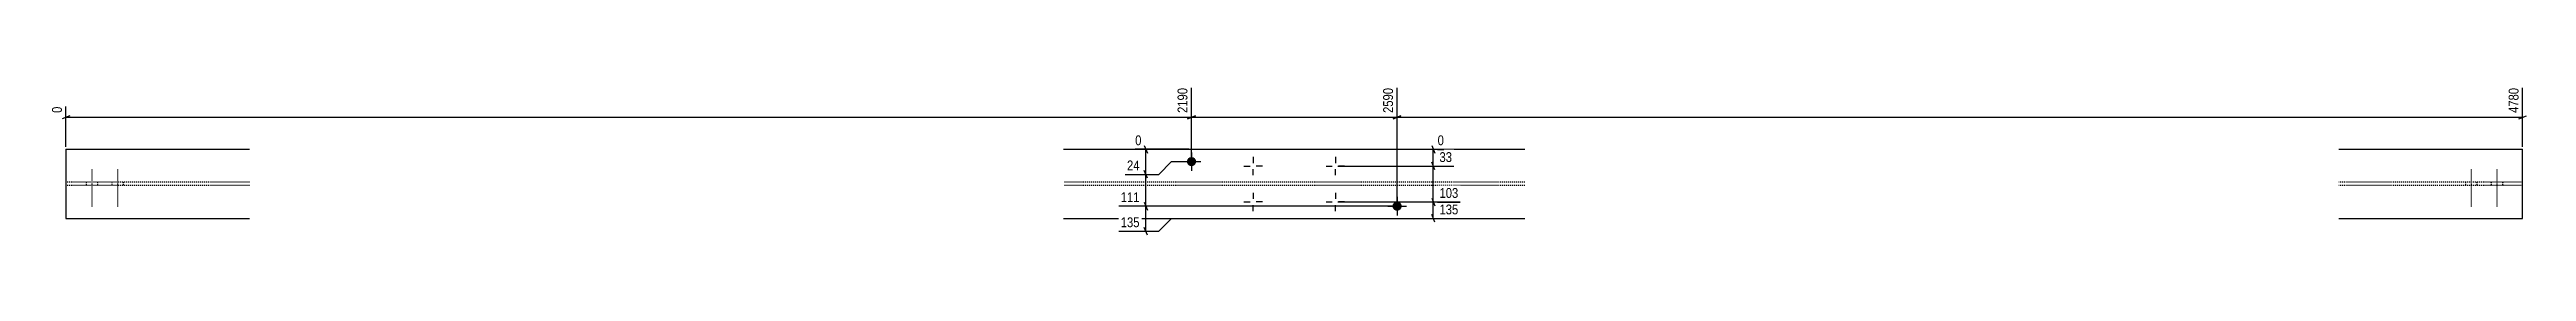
# Model space of a CAD drawing. Header units: millimetres. Extents: x 15 to 16571, y 11 to 554.
# Drawn here: x 11751 to 16571, y 15 to 306 of the extents above; entities that cross this region are included whole.
import ezdxf

# ---------------------------------------------------------------- set-up
doc = ezdxf.new("R2010")
doc.units = ezdxf.units.MM
doc.linetypes.add('DXK_LINE_DOT2', pattern=[3.9198, 1.9599, -1.9599])
doc.layers.add('MÅLSÆTNING', color=7, linetype='Continuous')
doc.layers.add('STÅL', color=7, linetype='Continuous')
doc.styles.add('Arial Narrow', font='ARIALN.TTF', dxfattribs={"height": 0.2})

msp = doc.modelspace()

# ---------------------------------------------------------------- hatches: boundary and pattern name
at = {"layer": 'STÅL', "linetype": 'Continuous'}
for points in [[(13982.2, 158.5, -1), (13964.2, 158.5, -1)], [(14382.2, 71.5, -1), (14364.2, 71.5, -1)]]:
    msp.add_hatch(color=3, dxfattribs=at).paths.add_polyline_path(points)

# ---------------------------------------------------------------- linework, layer by layer
at = {"layer": 'MÅLSÆTNING', "color": 7, "linetype": 'Continuous'}
for p, q in [((13973.2, 163.5), (13973.2, 302.3)), ((13973.2, 163.5), (13973.2, 302.3)), ((14373.2, 76.5), (14373.2, 302.3)), ((14373.2, 76.5), (14373.2, 302.3)), ((16563.2, 187.5), (16563.2, 302.3)), ((11790.7, 248), (11775.7, 242)), ((11783.2, 187.5), (11783.2, 265.7)), ((11783.2, 245), (13973.2, 245)), ((13980.7, 248), (13965.7, 242)), ((13965.7, 242), (13980.7, 248)), ((13973.2, 245), (14373.2, 245)), ((14380.7, 248), (14365.7, 242)), ((14365.7, 242), (14380.7, 248)), ((14373.2, 245), (16563.2, 245)), ((16555.7, 242), (16570.7, 248)), ((13968.2, 182.5), (13863.6, 182.5)), ((13881.3, 190), (13887.3, 175)), ((13884.3, 133.5), (13884.3, 182.5)), ((13909.3, 133.5), (13934.3, 158.5)), ((13909.3, 133.5), (13934.3, 158.5)), ((13934.3, 158.5), (13968.2, 158.5)), ((13934.3, 158.5), (13968.2, 158.5)), ((14258.2, 149.7), (14483.8, 149.7)), ((14446.6, 142.2), (14440.6, 157.2)), ((13844.1, 133.5), (13909.3, 133.5)), ((13844.1, 133.5), (13909.3, 133.5)), ((13887.3, 126), (13881.3, 141)), ((13887.3, 126), (13881.3, 141)), ((13884.3, 71.5), (13884.3, 133.5)), ((14368.2, 71.5), (13831.9, 71.5)), ((14368.2, 71.5), (13831.9, 71.5)), ((13881.3, 79), (13887.3, 64)), ((13881.3, 79), (13887.3, 64)), ((13884.3, 22.5), (13884.3, 71.5)), ((14258.2, 79.7), (14495.9, 79.7)), ((14440.6, 87.2), (14446.6, 72.2)), ((14446.6, 40), (14440.6, 55)), ((14443.6, 47.5), (14443.6, 79.7)), ((13831.9, 22.5), (13909.3, 22.5)), ((13887.3, 15), (13881.3, 30)), ((13909.3, 22.5), (13934.3, 47.5)), ((13934.3, 47.5), (13968.2, 47.5)), ((14378.2, 47.5), (14495.9, 47.5))]:
    msp.add_line(p, q, dxfattribs=at)
at = {"layer": 'STÅL', "color": 2, "linetype": 'Continuous'}
for p, q in [((11783.2, 182.5), (11783.2, 47.5)), ((11783.2, 182.5), (12140.5, 182.5)), ((13724.2, 182.5), (14621.8, 182.5)), ((16205.9, 182.5), (16563.2, 182.5)), ((16563.2, 47.5), (16563.2, 182.5)), ((11783.2, 47.5), (12140.5, 47.5)), ((13724.2, 47.5), (14621.8, 47.5)), ((16205.9, 47.5), (16563.2, 47.5))]:
    msp.add_line(p, q, dxfattribs=at)
at = {"layer": 'STÅL', "color": 3, "linetype": 'Continuous'}
for p, q in [((13955.2, 158.5), (13991.2, 158.5)), ((13973.2, 176.5), (13973.2, 140.5)), ((14075.2, 149.7), (14087.2, 149.7)), ((14093.2, 167.7), (14093.2, 155.7)), ((14111.2, 149.7), (14099.2, 149.7)), ((14235.2, 149.7), (14247.2, 149.7)), ((14253.2, 167.7), (14253.2, 155.7)), ((14271.2, 149.7), (14259.2, 149.7)), ((14093.2, 131.7), (14093.2, 143.7)), ((14093.2, 97.7), (14093.2, 85.7)), ((14253.2, 131.7), (14253.2, 143.7)), ((14253.2, 97.7), (14253.2, 85.7)), ((14075.2, 79.7), (14087.2, 79.7)), ((14093.2, 61.7), (14093.2, 73.7)), ((14111.2, 79.7), (14099.2, 79.7)), ((14235.2, 79.7), (14247.2, 79.7)), ((14253.2, 61.7), (14253.2, 73.7)), ((14271.2, 79.7), (14259.2, 79.7)), ((14355.2, 71.5), (14391.2, 71.5)), ((14373.2, 89.5), (14373.2, 53.5))]:
    msp.add_line(p, q, dxfattribs=at)
at = {"layer": 'STÅL', "color": 7, "linetype": 'DXK_LINE_DOT2'}
for p, q in [((12140.5, 118.3), (11783.2, 118.3)), ((12140.5, 111.7), (11783.2, 111.7)), ((14621.8, 118.3), (13724.2, 118.3)), ((14621.8, 111.7), (13724.2, 111.7)), ((16563.2, 118.3), (16205.9, 118.3)), ((16563.2, 111.7), (16205.9, 111.7))]:
    msp.add_line(p, q, dxfattribs=at)
at = {"layer": 'STÅL', "color": 3, "linetype": 'DXK_LINE_DOT2'}
for p, q in [((11822.2, 118.3), (11822.2, 111.7)), ((11833.2, 143.3), (11833.2, 70.3)), ((11844.2, 118.3), (11844.2, 111.7)), ((11872.2, 118.3), (11872.2, 111.7)), ((11883.2, 143.3), (11883.2, 70.3)), ((11894.2, 118.3), (11894.2, 111.7)), ((16452.2, 118.3), (16452.2, 111.7)), ((16463.2, 143.3), (16463.2, 70.3)), ((16474.2, 118.3), (16474.2, 111.7)), ((16502.2, 118.3), (16502.2, 111.7)), ((16513.2, 143.3), (16513.2, 70.3)), ((16524.2, 118.3), (16524.2, 111.7))]:
    msp.add_line(p, q, dxfattribs=at)

# ---------------------------------------------------------------- next in the draw order: wipeouts: each hides what was drawn before it
at = {"color": 0, "linetype": 'Continuous'}
for points in [[(13969.2, 306.2), (13941.2, 306.2), (13941.2, 249.5), (13969.2, 249.5)], [(14369.2, 306.2), (14341.2, 306.2), (14341.2, 249.5), (14369.2, 249.5)], [(16559.2, 306.2), (16531.2, 306.2), (16531.2, 249.5), (16559.2, 249.5)], [(11779.2, 269.7), (11751.2, 269.7), (11751.2, 249.5), (11779.2, 249.5)], [(13879.8, 186.5), (13879.8, 214.5), (13859.6, 214.5), (13859.6, 186.5)], [(13876.1, 75.5), (13876.1, 103.5), (13831.5, 103.5), (13831.5, 75.5)], [(14496.3, 83.7), (14496.3, 111.7), (14451.7, 111.7), (14451.7, 83.7)]]:
    msp.add_wipeout(points, dxfattribs=at).dxf.layer = 'MÅLSÆTNING'

# ---------------------------------------------------------------- next in the draw order: texts
at = {"layer": 'MÅLSÆTNING', "color": 3, "linetype": 'Continuous', "style": 'Arial Narrow'}
for s, height, p in [('2190', 19.09, (13965.2, 253.5)), ('2590', 19.09, (14365.2, 253.5)), ('4780', 19.09, (16555.2, 253.5)), ('0', 19.1, (11775.2, 253.5))]:
    msp.add_text(s, height=height, rotation=90.0002, dxfattribs=at).set_placement(p)
for s, height, p in [('0', 19.1, (13863.6, 190.5)), ('111', 19.09, (13835.5, 79.5))]:
    msp.add_text(s, height=height, dxfattribs=at).set_placement(p)

# ---------------------------------------------------------------- next in the draw order: wipeouts: each hides what was drawn before it
at = {"color": 0, "linetype": 'Continuous'}
for points in [[(13876.1, 137.5), (13876.1, 165.5), (13843.7, 165.5), (13843.7, 137.5)], [(13876.1, 26.5), (13876.1, 54.5), (13831.5, 54.5), (13831.5, 26.5)], [(14496.3, 51.5), (14496.3, 79.5), (14451.7, 79.5), (14451.7, 51.5)]]:
    msp.add_wipeout(points, dxfattribs=at).dxf.layer = 'MÅLSÆTNING'

# ---------------------------------------------------------------- next in the draw order: linework, layer by layer
at = {"layer": 'MÅLSÆTNING', "color": 7, "linetype": 'Continuous'}
for p, q in [((14443.6, 79.7), (14443.6, 149.7)), ((14258.2, 79.7), (14495.9, 79.7)), ((14440.6, 87.2), (14446.6, 72.2))]:
    msp.add_line(p, q, dxfattribs=at)

# ---------------------------------------------------------------- next in the draw order: texts
at = {"layer": 'MÅLSÆTNING', "color": 3, "linetype": 'Continuous', "style": 'Arial Narrow'}
for s, p in [('24', (13847.7, 141.5)), ('103', (14455.7, 87.7)), ('135', (13835.5, 30.5)), ('135', (14455.7, 55.5))]:
    msp.add_text(s, height=19.09, dxfattribs=at).set_placement(p)

# ---------------------------------------------------------------- next in the draw order: wipeouts: each hides what was drawn before it
at = {"color": 0, "linetype": 'Continuous'}
msp.add_wipeout([(14484.1, 153.7), (14484.1, 181.7), (14451.7, 181.7), (14451.7, 153.7)], dxfattribs=at).dxf.layer = 'MÅLSÆTNING'

# ---------------------------------------------------------------- next in the draw order: linework, layer by layer
at = {"layer": 'MÅLSÆTNING', "color": 7, "linetype": 'Continuous'}
for p, q in [((14258.2, 149.7), (14483.8, 149.7)), ((14378.2, 182.5), (14464.3, 182.5)), ((14440.6, 190), (14446.6, 175)), ((14446.6, 142.2), (14440.6, 157.2)), ((14443.6, 149.7), (14443.6, 182.5))]:
    msp.add_line(p, q, dxfattribs=at)

# ---------------------------------------------------------------- next in the draw order: texts
at = {"layer": 'MÅLSÆTNING', "color": 3, "linetype": 'Continuous', "style": 'Arial Narrow'}
msp.add_text('33', height=19.09, dxfattribs=at).set_placement((14455.7, 157.7))

# ---------------------------------------------------------------- next in the draw order: wipeouts: each hides what was drawn before it
at = {"color": 0, "linetype": 'Continuous'}
msp.add_wipeout([(14468.3, 186.5), (14468.3, 214.5), (14448.1, 214.5), (14448.1, 186.5)], dxfattribs=at).dxf.layer = 'MÅLSÆTNING'

# ---------------------------------------------------------------- next in the draw order: texts
at = {"layer": 'MÅLSÆTNING', "color": 3, "linetype": 'Continuous', "style": 'Arial Narrow'}
msp.add_text('0', height=19.1, dxfattribs=at).set_placement((14452.1, 190.5))

doc.saveas('drawing.dxf')
